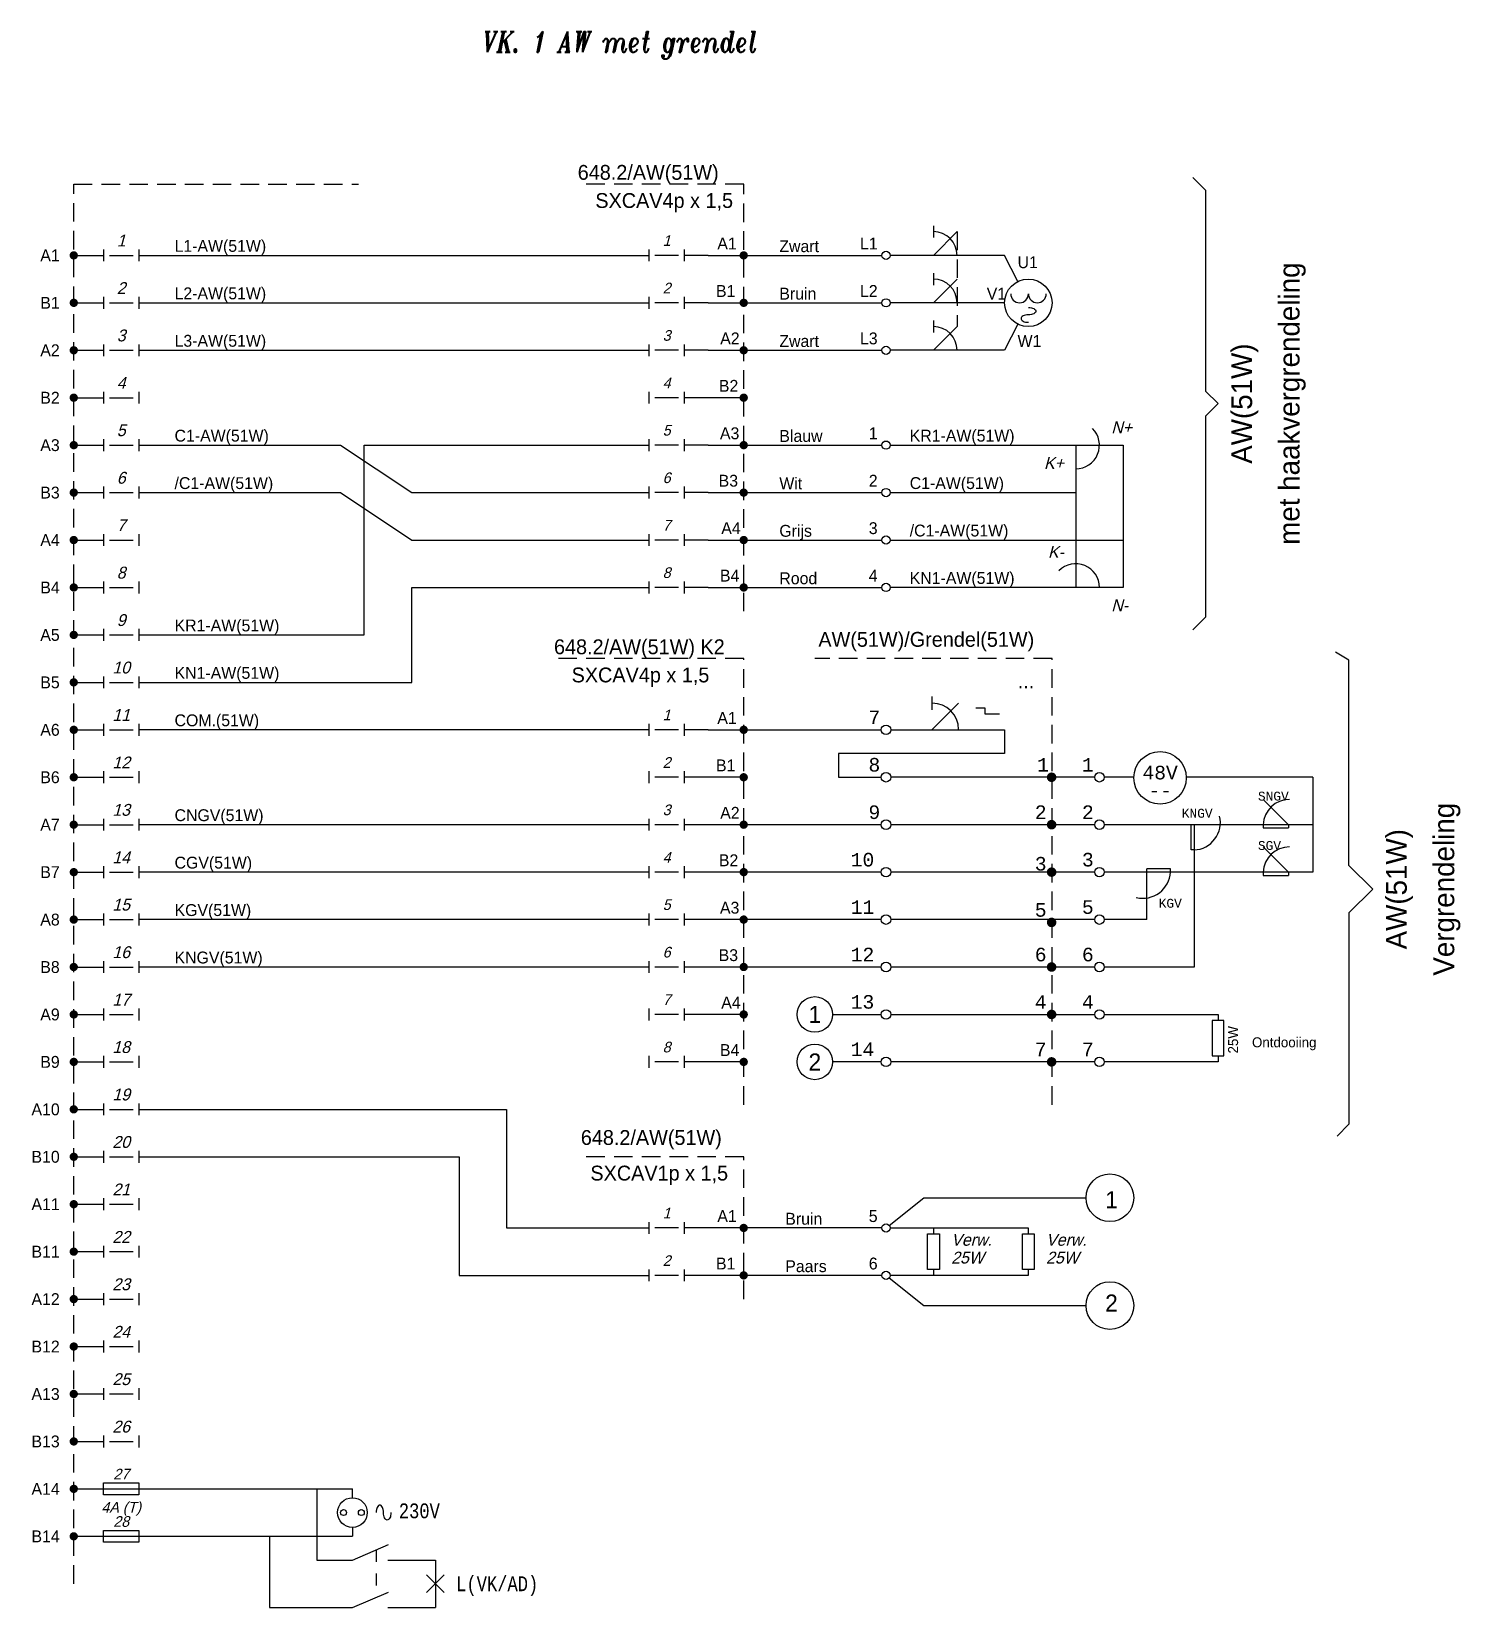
# Model space of a CAD drawing. Header units: millimetres. Extents: x -1040 to 5136, y -2580 to 8636.
# Drawn here: x 2384.9 to 2625.9, y -780 to -514.3 of the extents above; entities that cross this region are included whole.
import ezdxf
from ezdxf.enums import TextEntityAlignment as Align

# ---------------------------------------------------------------- set-up
doc = ezdxf.new("R2010")
doc.units = ezdxf.units.MM
for name, pattern in [('DOT2', [3.125, 0, -3.125]), ('HIDDEN', [0.375, 0.25, -0.125]), ('HIDDEN2', [4.6875, 3.125, -1.5625]), ('PUNT', [4, 2, -2])]:
    doc.linetypes.add(name, pattern=pattern)
for name, color, linetype in [('13c', 9, 'Continuous'), ('18c', 1, 'Continuous'), ('25c', 7, 'Continuous'), ('35c', 2, 'Continuous'), ('50c', 3, 'Continuous'), ('70c', 4, 'Continuous'), ('BUITEN DIENST', 220, 'Continuous'), ('kader', 7, 'Continuous')]:
    doc.layers.add(name, color=color, linetype=linetype)
doc.layers.add('noprint', color=40, linetype='Continuous', plot=False)
doc.layers.add('VPframe', color=30, linetype='Continuous', plot=False)
doc.styles.add('ISO', font='isoplus')
doc.styles.add('ISO2_5', font='isoplus', dxfattribs={"height": 2.5})
doc.styles.add('ISO2S', font='isoplus', dxfattribs={"oblique": 15, "height": 2})
doc.styles.add('iso3_5', font='isoplus.shx', dxfattribs={"height": 3.5})
doc.styles.add('isoplus', font='isoplus.shx')
doc.styles.add('ITALICT', font='italict', dxfattribs={"width": 0.8})
doc.styles.add('MONO', font='monotxt')
doc.styles.add('MONO_8', font='monotxt', dxfattribs={"width": 0.8})
doc.styles.get("Standard").update_dxf_attribs({"font": 'isoplus.shx'})
doc.styles.add('TXTS', font='txt', dxfattribs={"oblique": 15})

msp = doc.modelspace()

# ---------------------------------------------------------------- texts
at = {"color": 7, "linetype": 'Continuous', "style": 'ITALICT', "width": 0.8}
msp.add_text('VK. 1 AW met grendel', height=3.5, dxfattribs=at).set_placement((2484, -516), align=Align.MIDDLE_CENTER)
at = {"color": 7, "linetype": 'Continuous', "style": 'isoplus'}
for s, p in [('L1-AW(51W)', (2409, -552)), ('L2-AW(51W)', (2409, -560)), ('L3-AW(51W)', (2409, -568)), ('C1-AW(51W)', (2409, -584)), ('KR1-AW(51W)', (2533, -584)), ('/C1-AW(51W)', (2409, -592)), ('C1-AW(51W)', (2533, -592)), ('/C1-AW(51W)', (2533, -600)), ('KN1-AW(51W)', (2533, -608)), ('KR1-AW(51W)', (2409, -616)), ('KN1-AW(51W)', (2409, -624)), ('COM.(51W)', (2409, -632)), ('CNGV(51W)', (2409, -648)), ('CGV(51W)', (2409, -656)), ('KGV(51W)', (2409, -664)), ('KNGV(51W)', (2409, -672))]:
    msp.add_text(s, height=2, dxfattribs=at).set_placement(p, align=Align.BOTTOM_LEFT)
at = {"color": 7, "style": 'isoplus'}
for s, p in [('A1', (2503.819, -551)), ('L1', (2527.586, -551)), ('A1', (2389.625, -553)), ('B1', (2503.597, -559)), ('L2', (2527.586, -559)), ('B1', (2389.625, -561)), ('A2', (2504.308, -567)), ('L3', (2527.586, -567)), ('A2', (2389.625, -569)), ('B2', (2504.085, -575)), ('B2', (2389.625, -577)), ('A3', (2504.264, -583)), ('1', (2527.586, -583)), ('A3', (2389.625, -585)), ('B3', (2504.042, -591)), ('2', (2527.586, -591)), ('B3', (2389.625, -593)), ('A4', (2504.486, -599)), ('3', (2527.586, -599)), ('A4', (2389.625, -601)), ('B4', (2504.264, -607)), ('4', (2527.586, -607)), ('B4', (2389.625, -609)), ('A5', (2389.625, -617)), ('B5', (2389.625, -625)), ('A1', (2503.819, -631)), ('A6', (2389.625, -633)), ('B1', (2503.597, -639)), ('B6', (2389.625, -641)), ('A2', (2504.308, -647)), ('A7', (2389.625, -649)), ('B2', (2504.085, -655)), ('B7', (2389.625, -657)), ('A3', (2504.264, -663)), ('A8', (2389.625, -665)), ('B3', (2504.042, -671)), ('B8', (2389.625, -673)), ('A4', (2504.486, -679)), ('A9', (2389.625, -681)), ('B4', (2504.264, -687)), ('B9', (2389.625, -689)), ('A10', (2389.625, -697)), ('B10', (2389.625, -705)), ('A11', (2389.625, -713)), ('A1', (2503.819, -715)), ('5', (2527.586, -715)), ('B11', (2389.625, -721)), ('B1', (2503.597, -723)), ('6', (2527.586, -723)), ('A12', (2389.625, -729)), ('B12', (2389.625, -737)), ('A13', (2389.625, -745)), ('B13', (2389.625, -753)), ('A14', (2389.625, -761)), ('B14', (2389.625, -769))]:
    msp.add_text(s, height=2, dxfattribs=at).set_placement(p, align=Align.RIGHT)
for s, p in [('Zwart', (2511.008, -551.45)), ('Bruin', (2511.008, -559.45)), ('Zwart', (2511.008, -567.45)), ('Blauw', (2511.008, -583.45)), ('Wit', (2511.008, -591.45)), ('Grijs', (2511.008, -599.45)), ('Rood', (2511.008, -607.45)), ('Bruin', (2512.008, -715.45)), ('Paars', (2512.008, -723.45))]:
    msp.add_text(s, height=2, dxfattribs=at).set_placement(p)
at = {"color": 7, "linetype": 'HIDDEN', "style": 'isoplus'}
for s, p in [('U1', (2551.193, -554.152)), ('V1', (2545.989, -559.45)), ('W1', (2551.193, -567.445))]:
    msp.add_text(s, height=2, dxfattribs=at).set_placement(p)
at = {"color": 2, "linetype": 'HIDDEN2', "style": 'isoplus'}
for s, p in [('met haakvergrendeling', (2597, -577)), ('Vergrendeling', (2623.094, -658.884)), ('AW(51W)', (2615.094, -658.884))]:
    msp.add_text(s, height=3.5, rotation=90, dxfattribs=at).set_placement(p, align=Align.MIDDLE_CENTER)
for s, height, style, p in [('7', 2.293, 'MONO', (2526.047, -631.041)), ('8', 2.293, 'MONO', (2526.047, -639.041)), ('1', 2.293, 'MONO', (2554.48, -639.041)), ('1', 2.293, 'MONO', (2562.047, -639.041)), ('48V', 2.2933, 'MONO', (2572.257, -640.36)), ('--', 2.2933, 'MONO', (2573.257, -643.36)), ('SNGV', 1.5, 'MONO', (2591.733, -643.928)), ('9', 2.293, 'MONO', (2526.047, -647.041)), ('2', 2.293, 'MONO', (2554.098, -647.041)), ('2', 2.293, 'MONO', (2562.047, -647.041)), ('KNGV', 1.5, 'MONO', (2578.891, -646.824)), ('SGV', 1.5, 'MONO', (2591.733, -652.254)), ('10', 2.2933, 'MONO', (2523.048, -655.041)), ('3', 2.293, 'MONO', (2554.098, -655.733)), ('3', 2.293, 'MONO', (2562.048, -655.041)), ('11', 2.2933, 'MONO', (2523.048, -663.041)), ('5', 2.293, 'MONO', (2554.098, -663.521)), ('5', 2.293, 'MONO', (2562.048, -663.041)), ('KGV', 1.5, 'MONO', (2575, -662)), ('12', 2.2933, 'MONO', (2523.048, -671.041)), ('6', 2.293, 'MONO', (2554.098, -671.041)), ('6', 2.293, 'MONO', (2562.048, -671.041)), ('13', 2.2933, 'MONO', (2523.048, -679.021)), ('4', 2.293, 'MONO', (2554.098, -679.041)), ('4', 2.293, 'MONO', (2562.048, -679.041)), ('14', 2.2933, 'MONO', (2523.048, -687.021)), ('7', 2.293, 'MONO', (2554.098, -687.041)), ('7', 2.293, 'MONO', (2562.048, -687.041)), ('Ontdooiing', 1.681, 'ISO2_5', (2590.732, -685.534))]:
    msp.add_text(s, height=height, dxfattribs=dict(style=style)).set_placement(p)
at = {"linetype": 'Continuous'}
for s, p in [('1', (2517, -680)), ('2', (2517, -688))]:
    msp.add_text(s, height=2.882, dxfattribs=at).set_placement(p, align=Align.MIDDLE)
at = {"style": 'ISO2_5'}
msp.add_text('25W', height=1.681, rotation=90, dxfattribs=at).set_placement((2588.386, -686.579))
at = {"linetype": 'Continuous'}
for s, p in [('1', (2565.958, -712.696)), ('2', (2565.958, -730.108))]:
    msp.add_text(s, height=2.882, dxfattribs=at).set_placement(p)

# ---------------------------------------------------------------- blocks, each defined once
blk = doc.blocks.new('T_SHR_B1')
at = {"color": 7}
for p, q in [((-3, 1), (-3, -1)), ((-2, 0), (2, 0)), ((3, 1), (3, -1))]:
    blk.add_line(p, q, dxfattribs=at)
at = {"color": 7, "style": 'TXTS', "oblique": 15}
blk.add_attdef('SNAME', text='', height=2, dxfattribs=at).set_placement((0, 2.5), align=Align.MIDDLE)
at = {"color": 1, "style": 'MONO_8', "width": 0.8, "flags": 1}
for tag, p in [('LIJN', (0, 2)), ('STATION', (0, 0)), ('GEBRUIK', (0, -2))]:
    blk.add_attdef(tag, text='', height=1.5, dxfattribs=at).set_placement(p, align=Align.MIDDLE)
blk = doc.blocks.new('T_SP736O')
at = {"color": 7}
for centre, radius in [((0, 0), 2.5), ((-1.5, 0), 0.5), ((1.5, 0), 0.5)]:
    blk.add_circle(centre, radius, dxfattribs=at)
at = {"color": 7, "style": 'ISO2S', "oblique": 15}
blk.add_attdef('L1', text='', height=2, dxfattribs=at).set_placement((-3, 3.12), align=Align.RIGHT)
at = {"color": 9, "style": 'MONO_8', "width": 0.8, "flags": 1}
for tag, p in [('LIJN', (0, 2)), ('STATION', (0, 0)), ('GEBRUIK', (0, -2))]:
    blk.add_attdef(tag, text='', height=1.5, dxfattribs=at).set_placement(p, align=Align.MIDDLE)
at = {"color": 7, "style": 'ISO2S', "oblique": 15}
blk.add_attdef('L2', (3, 3.12), '', height=2, dxfattribs=at)
at = {"color": 7, "style": 'MONO_8', "width": 0.8}
blk.add_attdef('SPNAME', text='', height=2.5, dxfattribs=at).set_placement((0, -5), align=Align.MIDDLE)
blk = doc.blocks.new('T_L71V1')
at = {"color": 2, "linetype": 'Continuous'}
for p, q in [((-1.5, 1.5), (1.5, -1.5)), ((-1.5, -1.5), (1.5, 1.5))]:
    blk.add_line(p, q, dxfattribs=at)
at = {"color": 9, "style": 'MONO_8', "width": 0.8, "flags": 1}
for tag, p in [('LIJN', (0, 2)), ('STATION', (0, 0)), ('GEBRUIK', (0, -2))]:
    blk.add_attdef(tag, text='', height=1.5, dxfattribs=at).set_placement(p, align=Align.MIDDLE)
at = {"color": 7, "style": 'MONO_8', "width": 0.8}
for tag, p, height in [('FT', (3.5, 2.5), 2), ('LNAME', (3.5, -1.25), 2.5)]:
    blk.add_attdef(tag, p, '', height=height, dxfattribs=at)
at = {"color": 7, "style": 'ISO'}
blk.add_attdef('W', (3.5, -4.5), '', height=2, dxfattribs=at)
blk = doc.blocks.new('T_WISS1')
at = {"color": 7, "linetype": 'Continuous'}
blk.add_lwpolyline([(2.5, 0, -0.051099), (2.45, -0.51, -0.064948), (2.32, -0.88, -0.104203), (2.09, -1.17, -0.174705), (1.88, -1.25, -0.174705), (1.66, -1.17, -0.104203), (1.43, -0.88, -0.064948), (1.3, -0.51, -0.051099), (1.25, 0, 0.051099), (1.2, 0.51, 0.064948), (1.07, 0.88, 0.104203), (0.84, 1.17, 0.174705), (0.62, 1.25, 0.174705), (0.41, 1.17, 0.104203), (0.18, 0.88, 0.064948), (0.05, 0.51, 0.051099), (0, 0)], format="xyb", dxfattribs=at)
blk = doc.blocks.new('*U153')
at = {"linetype": 'Continuous'}
for p, q in [((-2, -1), (-2, 1)), ((-2, 1), (4, 1)), ((4, 1), (4, -1)), ((4, -1), (-2, -1))]:
    blk.add_line(p, q, dxfattribs=at)
blk.add_line((-2, 0), (4, 0))
at = {"style": 'isoplus', "oblique": 15}
blk.add_attdef('XTRTXTTOP', text='', height=1.8, dxfattribs=at).set_placement((1, 4), align=Align.CENTER)
blk.add_attdef('SNAME', text='', height=1.8, dxfattribs=at).set_placement((1, 2.5), align=Align.MIDDLE)
at = {"style": 'isoplus'}
blk.add_attdef('W', text='', height=1.8, dxfattribs=at).set_placement((1, -2.5), align=Align.MIDDLE)
at = {"style": 'isoplus', "oblique": 15}
blk.add_attdef('XTRTXTBOT', text='', height=1.8, dxfattribs=at).set_placement((1, -4), align=Align.TOP_CENTER)
blk = doc.blocks.new('*U157')
at = {"linetype": 'Continuous'}
for p, q in [((-2, -1), (-2, 1)), ((-2, 1), (4, 1)), ((4, 1), (4, -1)), ((4, -1), (-2, -1))]:
    blk.add_line(p, q, dxfattribs=at)
blk.add_line((-2, 0), (4, 0))
at = {"style": 'isoplus', "oblique": 15}
blk.add_attdef('XTRTXTTOP', text='', height=1.8, dxfattribs=at).set_placement((1, 4), align=Align.CENTER)
blk.add_attdef('SNAME', text='', height=1.8, dxfattribs=at).set_placement((1, 2.5), align=Align.MIDDLE)
at = {"style": 'isoplus'}
blk.add_attdef('W', text='', height=1.8, dxfattribs=at).set_placement((1, -2.5), align=Align.MIDDLE)
at = {"style": 'isoplus', "oblique": 15}
blk.add_attdef('XTRTXTBOT', text='', height=1.8, dxfattribs=at).set_placement((1, -4), align=Align.TOP_CENTER)
blk = doc.blocks.new('T_VBLB1')
at = {"color": 7}
blk.add_line((0, 0), (4, 4), dxfattribs=at)
blk.add_arc((0, 0), 4, 0, 90, dxfattribs=at)
at = {"color": 7, "style": 'ISO2S', "oblique": 15}
for tag, p in [('B', (2, 5)), ('M', (-1, 2)), ('LO', (-2, -3))]:
    blk.add_attdef(tag, text='', height=2, dxfattribs=at).set_placement(p, align=Align.RIGHT)
at = {"color": 7, "style": 'ISO2_5'}
for tag, p in [('KNMT', (6, 4.5)), ('KNMB', (6, 1))]:
    blk.add_attdef(tag, p, '', height=2.5, dxfattribs=at)
at = {"color": 9, "style": 'MONO_8', "width": 0.8, "flags": 1}
for tag, p in [('LIJN', (0, 2)), ('STATION', (0, 0)), ('GEBRUIK', (0, -2))]:
    blk.add_attdef(tag, text='', height=1.5, dxfattribs=at).set_placement(p, align=Align.MIDDLE)
at = {"color": 7, "style": 'ISO2S', "oblique": 15}
blk.add_attdef('RO', (6, -3), '', height=2, dxfattribs=at)
blk = doc.blocks.new('T_LIJN')
at = {"color": 7}
blk.add_line((-1, 0), (1, 0), dxfattribs=at)
at = {"color": 7, "style": 'MONO_8', "width": 0.8, "flags": 1}
blk.add_attdef('NAME', text='', height=2.5, dxfattribs=at).set_placement((0, 4), align=Align.MIDDLE)
at = {"color": 9, "style": 'MONO_8', "width": 0.8, "flags": 1}
for tag, p in [('LIJN', (0, 2)), ('STATION', (0, 0)), ('GEBRUIK', (0, -2))]:
    blk.add_attdef(tag, text='', height=1.5, dxfattribs=at).set_placement(p, align=Align.MIDDLE)
blk = doc.blocks.new('T_XKLO1')
at = {"color": 7, "linetype": 'Continuous'}
blk.add_arc((0, 0), 4, 270, 45, dxfattribs=at)
at = {"color": 7, "style": 'ISO2S', "oblique": 15}
for tag, p in [('LB', (-2, 2)), ('M', (-2, -4)), ('LO', (-2, -8))]:
    blk.add_attdef(tag, text='', height=2, dxfattribs=at).set_placement(p, align=Align.RIGHT)
at = {"color": 9, "style": 'MONO_8', "width": 0.8, "flags": 1}
for tag, p in [('LIJN', (0, 2)), ('STATION', (0, 0)), ('GEBRUIK', (0, -2))]:
    blk.add_attdef(tag, text='', height=1.5, dxfattribs=at).set_placement(p, align=Align.MIDDLE)
at = {"color": 7, "style": 'ISO2S', "oblique": 15}
blk.add_attdef('RB', (6, 2), '', height=2, dxfattribs=at)
at = {"color": 7, "style": 'ISO2_5'}
for tag, p in [('KNMT', (2, -8.5)), ('KNMB', (2, -12))]:
    blk.add_attdef(tag, p, '', height=2.5, dxfattribs=at)
blk = doc.blocks.new('T_XKRB2')
at = {"color": 7, "linetype": 'Continuous'}
blk.add_arc((0, 0), 4, 0, 135, dxfattribs=at)
at = {"color": 7, "style": 'ISO2S', "oblique": 15}
for tag, p in [('LB', (-2, 6)), ('M', (-5, 1)), ('LO', (-2, -4))]:
    blk.add_attdef(tag, text='', height=2, dxfattribs=at).set_placement(p, align=Align.RIGHT)
at = {"color": 7, "style": 'ISO2_5'}
for tag, p in [('KNMT', (6, 4.5)), ('KNMB', (6, 1))]:
    blk.add_attdef(tag, p, '', height=2.5, dxfattribs=at)
at = {"color": 9, "style": 'MONO_8', "width": 0.8, "flags": 1}
for tag, p in [('LIJN', (0, 2)), ('STATION', (0, 0)), ('GEBRUIK', (0, -2))]:
    blk.add_attdef(tag, text='', height=1.5, dxfattribs=at).set_placement(p, align=Align.MIDDLE)
at = {"color": 7, "style": 'ISO2S', "oblique": 15}
blk.add_attdef('RO', (6, -4), '', height=2, dxfattribs=at)
blk = doc.blocks.new('T_KABL1')
at = {"color": 7, "style": 'isoplus'}
for tag, p in [('KLNAME', (-3, 2)), ('FLO', (-3, -5))]:
    blk.add_attdef(tag, text='', height=2.5, dxfattribs=at).set_placement(p, align=Align.RIGHT)
at = {"color": 9, "style": 'MONO_8', "width": 0.8, "flags": 1}
for tag, p in [('LIJN', (0, 2)), ('STATION', (0, 0)), ('GEBRUIK', (0, -2))]:
    blk.add_attdef(tag, text='', height=1.5, dxfattribs=at).set_placement(p, align=Align.MIDDLE)
at = {"color": 7, "style": 'isoplus'}
for tag, p in [('KRNAME', (3, 2)), ('FRO', (3, -5))]:
    blk.add_attdef(tag, p, '', height=2.5, dxfattribs=at)
at = {"color": 7, "style": 'MONO_8', "width": 0.8, "flags": 1}
blk.add_attdef('TL', text='', height=2.5, dxfattribs=at).set_placement((0, 0), align=Align.MIDDLE)
blk = doc.blocks.new('*U169')
at = {"color": 7, "linetype": 'Continuous'}
blk.add_lwpolyline([(-8.24, 38.12), (-6.12, 36), (-6.12, 2.12), (-4, 0), (-6.12, -2.12), (-6.12, -36), (-8.24, -38.12)], dxfattribs=at)
at = {"style": 'iso3_5'}
blk.add_attdef('SEIN', text='', height=3.5, rotation=90, dxfattribs=at).set_placement((0, 0), align=Align.MIDDLE_CENTER)
blk = doc.blocks.new('knooppunt')
at = {"linetype": 'Continuous', "const_width": 0.7}
blk.add_lwpolyline([(-0.35, 0, 1), (0.35, 0, 1)], format="xyb", close=True, dxfattribs=at)
blk = doc.blocks.new('*U143')
at = {"linetype": 'Continuous'}
for p, q in [((-2, -1), (-2, 1)), ((4, 1), (4, -1))]:
    blk.add_line(p, q, dxfattribs=at)
blk.add_line((-1, 0), (3, 0))
at = {"style": 'isoplus', "oblique": 15}
blk.add_attdef('XTRTXTTOP', text='', height=1.8, dxfattribs=at).set_placement((1, 4), align=Align.CENTER)
blk.add_attdef('SNAME', text='', height=1.8, dxfattribs=at).set_placement((1, 2.5), align=Align.MIDDLE)
at = {"style": 'isoplus'}
blk.add_attdef('W', text='', height=1.8, dxfattribs=at).set_placement((1, -2.5), align=Align.MIDDLE)
at = {"style": 'isoplus', "oblique": 15}
blk.add_attdef('XTRTXTBOT', text='', height=1.8, dxfattribs=at).set_placement((1, -4), align=Align.TOP_CENTER)
blk = doc.blocks.new('T_W74V1')
at = {"color": 7, "linetype": 'Continuous'}
blk.add_lwpolyline([(-1, 3), (1, 3), (1, -3), (-1, -3)], close=True, dxfattribs=at)
at = {"color": 1, "style": 'MONO_8', "width": 0.8, "flags": 1}
for tag, p in [('LIJN', (0, 2)), ('STATION', (0, 0)), ('GEBRUIK', (0, -2))]:
    blk.add_attdef(tag, text='', height=1.5, dxfattribs=at).set_placement(p, align=Align.MIDDLE)
at = {"color": 7, "style": 'ISO2S', "oblique": 15}
for tag, p in [('WRNAME', (3, 1)), ('W', (3, -2))]:
    blk.add_attdef(tag, p, '', height=2, dxfattribs=at)
blk = doc.blocks.new('zekering')
at = {"color": 7, "linetype": 'Continuous'}
blk.add_lwpolyline([(3, -1), (-3, -1), (-3, 1), (3, 1)], close=True, dxfattribs=at)
at = {"color": 7, "style": 'isoplus', "oblique": 15}
blk.add_attdef('SNAME', text='', height=1.8, dxfattribs=at).set_placement((0, 2.5), align=Align.MIDDLE)
at = {"color": 7, "style": 'isoplus'}
blk.add_attdef('W', text='', height=1.8, dxfattribs=at).set_placement((0, -2.5), align=Align.MIDDLE)
blk = doc.blocks.new('paginalayout')
at = {"layer": 'BUITEN DIENST', "linetype": 'Continuous'}
h = blk.add_hatch(dxfattribs=at)
h.set_pattern_fill('ANSI31', color=256, scale=25)
h.set_pattern_definition([(45, (0, 0), (-2.20971, 2.20971), [])])
h.paths.add_polyline_path([(-332, -72), (-202, -72), (-202, 10), (-332, 10)])
h.paths.add_polyline_path([(-326, -48), (-298, -48), (-298, -68), (-326, -68)], flags=16)
at = {"layer": '13c', "linetype": 'Continuous'}
blk.add_line((-332, -72), (-332, -80), dxfattribs=at)
at = {"layer": '18c', "linetype": 'HIDDEN2'}
blk.add_line((-332, -72), (-330, -80), dxfattribs=at)
at = {"layer": '25c', "linetype": 'Continuous'}
blk.add_line((-332, -72), (-328, -80), dxfattribs=at)
at = {"layer": '35c'}
blk.add_line((-332, -72), (-324, -76), dxfattribs=at)
at = {"layer": '50c'}
blk.add_line((-332, -72), (-324, -80), dxfattribs=at)
at = {"layer": '70c', "linetype": 'DOT2'}
blk.add_line((-332, -72), (-324, -74), dxfattribs=at)
at = {"layer": 'BUITEN DIENST', "linetype": 'Continuous'}
for points in [[(-332, -72), (-202, -72), (-202, 10), (-332, 10)], [(-326, -48), (-298, -48), (-298, -68), (-326, -68)]]:
    blk.add_lwpolyline(points, close=True, dxfattribs=at)
at = {"layer": 'noprint'}
for p, q in [((0, 8636), (0, 8364)), ((-136, 8364), (5000, 8364)), ((0, 8136), (0, 7864)), ((-136, 7864), (5000, 7864)), ((0, 7636), (0, 7364)), ((-136, 7364), (5000, 7364)), ((0, 7136), (0, 6864)), ((-136, 6864), (5000, 6864)), ((0, 6636), (0, 6364)), ((-136, 6364), (5000, 6364)), ((0, 6136), (0, 5864)), ((-136, 5864), (5000, 5864)), ((0, 5636), (0, 5364)), ((-136, 5364), (5000, 5364)), ((0, 5136), (0, 4864)), ((-136, 4864), (5000, 4864)), ((0, 4636), (0, 4364)), ((-136, 4364), (5000, 4364)), ((0, 4136), (0, 3864)), ((-136, 3864), (5000, 3864)), ((0, 3636), (0, 3364)), ((-136, 3364), (5000, 3364)), ((0, 3136), (0, 2864)), ((-136, 2864), (5000, 2864)), ((0, 2636), (0, 2364)), ((-136, 2364), (5000, 2364)), ((0, 2136), (0, 1864)), ((-136, 1864), (5000, 1864)), ((0, 1636), (0, 1364)), ((-136, 1364), (5000, 1364)), ((0, 1136), (0, 864)), ((-136, 864), (5000, 864)), ((0, 636), (0, 364)), ((-136, 364), (5000, 364)), ((0, 136), (0, -136)), ((-136, -136), (5000, -136)), ((-136, -364), (-136, -2500)), ((364, -364), (364, -2500)), ((864, -364), (864, -2500)), ((1364, -364), (1364, -2500)), ((1864, -364), (1864, -2500)), ((2364, -364), (2364, -2500)), ((2864, -364), (2864, -2500)), ((3364, -364), (3364, -2500)), ((3864, -364), (3864, -2500)), ((4364, -364), (4364, -2500)), ((4864, -364), (4864, -2500)), ((136, -500), (-136, -500)), ((636, -500), (364, -500)), ((1136, -500), (864, -500)), ((1636, -500), (1364, -500)), ((2136, -500), (1864, -500)), ((2636, -500), (2364, -500)), ((3136, -500), (2864, -500)), ((3636, -500), (3364, -500)), ((4136, -500), (3864, -500)), ((4636, -500), (4364, -500)), ((5136, -500), (4864, -500))]:
    blk.add_line(p, q, dxfattribs=at)
at = {"layer": 'noprint', "linetype": 'Continuous'}
for p, q in [((0, 8636), (190, 8636)), ((190, 8636), (400, 8636)), ((400, 8636), (610, 8636)), ((610, 8636), (820, 8636)), ((820, 8636), (1030, 8636)), ((1030, 8636), (1240, 8636)), ((1240, 8636), (1450, 8636)), ((1450, 8636), (1660, 8636)), ((1660, 8636), (1870, 8636)), ((1870, 8636), (2080, 8636)), ((2080, 8636), (2290, 8636)), ((2290, 8636), (2500, 8636)), ((2500, 8636), (2710, 8636)), ((2710, 8636), (2920, 8636)), ((2920, 8636), (3130, 8636)), ((3130, 8636), (3340, 8636)), ((3340, 8636), (3550, 8636)), ((3550, 8636), (3760, 8636)), ((3760, 8636), (3970, 8636)), ((3970, 8636), (4180, 8636)), ((4180, 8636), (4390, 8636)), ((4390, 8636), (4600, 8636)), ((4600, 8636), (4810, 8636)), ((4810, 8636), (5020, 8636)), ((0, 8136), (190, 8136)), ((190, 8136), (400, 8136)), ((400, 8136), (610, 8136)), ((610, 8136), (820, 8136)), ((820, 8136), (1030, 8136)), ((1030, 8136), (1240, 8136)), ((1240, 8136), (1450, 8136)), ((1450, 8136), (1660, 8136)), ((1660, 8136), (1870, 8136)), ((1870, 8136), (2080, 8136)), ((2080, 8136), (2290, 8136)), ((2290, 8136), (2500, 8136)), ((2500, 8136), (2710, 8136)), ((2710, 8136), (2920, 8136)), ((2920, 8136), (3130, 8136)), ((3130, 8136), (3340, 8136)), ((3340, 8136), (3550, 8136)), ((3550, 8136), (3760, 8136)), ((3760, 8136), (3970, 8136)), ((3970, 8136), (4180, 8136)), ((4180, 8136), (4390, 8136)), ((4390, 8136), (4600, 8136)), ((4600, 8136), (4810, 8136)), ((4810, 8136), (5020, 8136)), ((0, 7636), (190, 7636)), ((190, 7636), (400, 7636)), ((400, 7636), (610, 7636)), ((610, 7636), (820, 7636)), ((820, 7636), (1030, 7636)), ((1030, 7636), (1240, 7636)), ((1240, 7636), (1450, 7636)), ((1450, 7636), (1660, 7636)), ((1660, 7636), (1870, 7636)), ((1870, 7636), (2080, 7636)), ((2080, 7636), (2290, 7636)), ((2290, 7636), (2500, 7636)), ((2500, 7636), (2710, 7636)), ((2710, 7636), (2920, 7636)), ((2920, 7636), (3130, 7636)), ((3130, 7636), (3340, 7636)), ((3340, 7636), (3550, 7636)), ((3550, 7636), (3760, 7636)), ((3760, 7636), (3970, 7636)), ((3970, 7636), (4180, 7636)), ((4180, 7636), (4390, 7636)), ((4390, 7636), (4600, 7636)), ((4600, 7636), (4810, 7636)), ((4810, 7636), (5020, 7636)), ((0, 7136), (190, 7136)), ((190, 7136), (400, 7136)), ((400, 7136), (610, 7136)), ((610, 7136), (820, 7136)), ((820, 7136), (1030, 7136)), ((1030, 7136), (1240, 7136)), ((1240, 7136), (1450, 7136)), ((1450, 7136), (1660, 7136)), ((1660, 7136), (1870, 7136)), ((1870, 7136), (2080, 7136)), ((2080, 7136), (2290, 7136)), ((2290, 7136), (2500, 7136)), ((2500, 7136), (2710, 7136)), ((2710, 7136), (2920, 7136)), ((2920, 7136), (3130, 7136)), ((3130, 7136), (3340, 7136)), ((3340, 7136), (3550, 7136)), ((3550, 7136), (3760, 7136)), ((3760, 7136), (3970, 7136)), ((3970, 7136), (4180, 7136)), ((4180, 7136), (4390, 7136)), ((4390, 7136), (4600, 7136)), ((4600, 7136), (4810, 7136)), ((4810, 7136), (5020, 7136)), ((0, 6636), (190, 6636)), ((190, 6636), (400, 6636)), ((400, 6636), (610, 6636)), ((610, 6636), (820, 6636)), ((820, 6636), (1030, 6636)), ((1030, 6636), (1240, 6636)), ((1240, 6636), (1450, 6636)), ((1450, 6636), (1660, 6636)), ((1660, 6636), (1870, 6636)), ((1870, 6636), (2080, 6636)), ((2080, 6636), (2290, 6636)), ((2290, 6636), (2500, 6636)), ((2500, 6636), (2710, 6636)), ((2710, 6636), (2920, 6636)), ((2920, 6636), (3130, 6636)), ((3130, 6636), (3340, 6636)), ((3340, 6636), (3550, 6636)), ((3550, 6636), (3760, 6636)), ((3760, 6636), (3970, 6636)), ((3970, 6636), (4180, 6636)), ((4180, 6636), (4390, 6636)), ((4390, 6636), (4600, 6636)), ((4600, 6636), (4810, 6636)), ((4810, 6636), (5020, 6636)), ((0, 6136), (190, 6136)), ((190, 6136), (400, 6136)), ((400, 6136), (610, 6136)), ((610, 6136), (820, 6136)), ((820, 6136), (1030, 6136)), ((1030, 6136), (1240, 6136)), ((1240, 6136), (1450, 6136)), ((1450, 6136), (1660, 6136)), ((1660, 6136), (1870, 6136)), ((1870, 6136), (2080, 6136)), ((2080, 6136), (2290, 6136)), ((2290, 6136), (2500, 6136)), ((2500, 6136), (2710, 6136)), ((2710, 6136), (2920, 6136)), ((2920, 6136), (3130, 6136)), ((3130, 6136), (3340, 6136)), ((3340, 6136), (3550, 6136)), ((3550, 6136), (3760, 6136)), ((3760, 6136), (3970, 6136)), ((3970, 6136), (4180, 6136)), ((4180, 6136), (4390, 6136)), ((4390, 6136), (4600, 6136)), ((4600, 6136), (4810, 6136)), ((4810, 6136), (5020, 6136)), ((0, 5636), (190, 5636)), ((190, 5636), (400, 5636)), ((400, 5636), (610, 5636)), ((610, 5636), (820, 5636)), ((820, 5636), (1030, 5636)), ((1030, 5636), (1240, 5636)), ((1240, 5636), (1450, 5636)), ((1450, 5636), (1660, 5636)), ((1660, 5636), (1870, 5636)), ((1870, 5636), (2080, 5636)), ((2080, 5636), (2290, 5636)), ((2290, 5636), (2500, 5636)), ((2500, 5636), (2710, 5636)), ((2710, 5636), (2920, 5636)), ((2920, 5636), (3130, 5636)), ((3130, 5636), (3340, 5636)), ((3340, 5636), (3550, 5636)), ((3550, 5636), (3760, 5636)), ((3760, 5636), (3970, 5636)), ((3970, 5636), (4180, 5636)), ((4180, 5636), (4390, 5636)), ((4390, 5636), (4600, 5636)), ((4600, 5636), (4810, 5636)), ((4810, 5636), (5020, 5636)), ((0, 5136), (190, 5136)), ((190, 5136), (400, 5136)), ((400, 5136), (610, 5136)), ((610, 5136), (820, 5136)), ((820, 5136), (1030, 5136)), ((1030, 5136), (1240, 5136)), ((1240, 5136), (1450, 5136)), ((1450, 5136), (1660, 5136)), ((1660, 5136), (1870, 5136)), ((1870, 5136), (2080, 5136)), ((2080, 5136), (2290, 5136)), ((2290, 5136), (2500, 5136)), ((2500, 5136), (2710, 5136)), ((2710, 5136), (2920, 5136)), ((2920, 5136), (3130, 5136)), ((3130, 5136), (3340, 5136)), ((3340, 5136), (3550, 5136)), ((3550, 5136), (3760, 5136)), ((3760, 5136), (3970, 5136)), ((3970, 5136), (4180, 5136)), ((4180, 5136), (4390, 5136)), ((4390, 5136), (4600, 5136)), ((4600, 5136), (4810, 5136)), ((4810, 5136), (5020, 5136)), ((0, 4636), (190, 4636)), ((190, 4636), (400, 4636)), ((400, 4636), (610, 4636)), ((610, 4636), (820, 4636)), ((820, 4636), (1030, 4636)), ((1030, 4636), (1240, 4636)), ((1240, 4636), (1450, 4636)), ((1450, 4636), (1660, 4636)), ((1660, 4636), (1870, 4636)), ((1870, 4636), (2080, 4636)), ((2080, 4636), (2290, 4636)), ((2290, 4636), (2500, 4636)), ((2500, 4636), (2710, 4636)), ((2710, 4636), (2920, 4636)), ((2920, 4636), (3130, 4636)), ((3130, 4636), (3340, 4636)), ((3340, 4636), (3550, 4636)), ((3550, 4636), (3760, 4636)), ((3760, 4636), (3970, 4636)), ((3970, 4636), (4180, 4636)), ((4180, 4636), (4390, 4636)), ((4390, 4636), (4600, 4636)), ((4600, 4636), (4810, 4636)), ((4810, 4636), (5020, 4636)), ((0, 4136), (190, 4136)), ((190, 4136), (400, 4136)), ((400, 4136), (610, 4136)), ((610, 4136), (820, 4136)), ((820, 4136), (1030, 4136)), ((1030, 4136), (1240, 4136)), ((1240, 4136), (1450, 4136)), ((1450, 4136), (1660, 4136)), ((1660, 4136), (1870, 4136)), ((1870, 4136), (2080, 4136)), ((2080, 4136), (2290, 4136)), ((2290, 4136), (2500, 4136)), ((2500, 4136), (2710, 4136)), ((2710, 4136), (2920, 4136)), ((2920, 4136), (3130, 4136)), ((3130, 4136), (3340, 4136)), ((3340, 4136), (3550, 4136)), ((3550, 4136), (3760, 4136)), ((3760, 4136), (3970, 4136)), ((3970, 4136), (4180, 4136)), ((4180, 4136), (4390, 4136)), ((4390, 4136), (4600, 4136)), ((4600, 4136), (4810, 4136)), ((4810, 4136), (5020, 4136)), ((0, 3636), (190, 3636)), ((190, 3636), (400, 3636)), ((400, 3636), (610, 3636)), ((610, 3636), (820, 3636)), ((820, 3636), (1030, 3636)), ((1030, 3636), (1240, 3636)), ((1240, 3636), (1450, 3636)), ((1450, 3636), (1660, 3636)), ((1660, 3636), (1870, 3636)), ((1870, 3636), (2080, 3636)), ((2080, 3636), (2290, 3636)), ((2290, 3636), (2500, 3636)), ((2500, 3636), (2710, 3636)), ((2710, 3636), (2920, 3636)), ((2920, 3636), (3130, 3636)), ((3130, 3636), (3340, 3636)), ((3340, 3636), (3550, 3636)), ((3550, 3636), (3760, 3636)), ((3760, 3636), (3970, 3636)), ((3970, 3636), (4180, 3636)), ((4180, 3636), (4390, 3636)), ((4390, 3636), (4600, 3636)), ((4600, 3636), (4810, 3636)), ((4810, 3636), (5020, 3636)), ((0, 3136), (190, 3136)), ((190, 3136), (400, 3136)), ((400, 3136), (610, 3136)), ((610, 3136), (820, 3136)), ((820, 3136), (1030, 3136)), ((1030, 3136), (1240, 3136)), ((1240, 3136), (1450, 3136)), ((1450, 3136), (1660, 3136)), ((1660, 3136), (1870, 3136)), ((1870, 3136), (2080, 3136)), ((2080, 3136), (2290, 3136)), ((2290, 3136), (2500, 3136)), ((2500, 3136), (2710, 3136)), ((2710, 3136), (2920, 3136)), ((2920, 3136), (3130, 3136)), ((3130, 3136), (3340, 3136)), ((3340, 3136), (3550, 3136)), ((3550, 3136), (3760, 3136)), ((3760, 3136), (3970, 3136)), ((3970, 3136), (4180, 3136)), ((4180, 3136), (4390, 3136)), ((4390, 3136), (4600, 3136)), ((4600, 3136), (4810, 3136)), ((4810, 3136), (5020, 3136)), ((0, 2636), (190, 2636)), ((190, 2636), (400, 2636)), ((400, 2636), (610, 2636)), ((610, 2636), (820, 2636)), ((820, 2636), (1030, 2636)), ((1030, 2636), (1240, 2636)), ((1240, 2636), (1450, 2636)), ((1450, 2636), (1660, 2636)), ((1660, 2636), (1870, 2636)), ((1870, 2636), (2080, 2636)), ((2080, 2636), (2290, 2636)), ((2290, 2636), (2500, 2636)), ((2500, 2636), (2710, 2636)), ((2710, 2636), (2920, 2636)), ((2920, 2636), (3130, 2636)), ((3130, 2636), (3340, 2636)), ((3340, 2636), (3550, 2636)), ((3550, 2636), (3760, 2636)), ((3760, 2636), (3970, 2636)), ((3970, 2636), (4180, 2636)), ((4180, 2636), (4390, 2636)), ((4390, 2636), (4600, 2636)), ((4600, 2636), (4810, 2636)), ((4810, 2636), (5020, 2636)), ((0, 2136), (190, 2136)), ((190, 2136), (400, 2136)), ((400, 2136), (610, 2136)), ((610, 2136), (820, 2136)), ((820, 2136), (1030, 2136)), ((1030, 2136), (1240, 2136)), ((1240, 2136), (1450, 2136)), ((1450, 2136), (1660, 2136)), ((1660, 2136), (1870, 2136)), ((1870, 2136), (2080, 2136)), ((2080, 2136), (2290, 2136)), ((2290, 2136), (2500, 2136)), ((2500, 2136), (2710, 2136)), ((2710, 2136), (2920, 2136)), ((2920, 2136), (3130, 2136)), ((3130, 2136), (3340, 2136)), ((3340, 2136), (3550, 2136)), ((3550, 2136), (3760, 2136)), ((3760, 2136), (3970, 2136)), ((3970, 2136), (4180, 2136)), ((4180, 2136), (4390, 2136)), ((4390, 2136), (4600, 2136)), ((4600, 2136), (4810, 2136)), ((4810, 2136), (5020, 2136)), ((0, 1636), (190, 1636)), ((190, 1636), (400, 1636)), ((400, 1636), (610, 1636)), ((610, 1636), (820, 1636)), ((820, 1636), (1030, 1636)), ((1030, 1636), (1240, 1636)), ((1240, 1636), (1450, 1636)), ((1450, 1636), (1660, 1636)), ((1660, 1636), (1870, 1636)), ((1870, 1636), (2080, 1636)), ((2080, 1636), (2290, 1636)), ((2290, 1636), (2500, 1636)), ((2500, 1636), (2710, 1636)), ((2710, 1636), (2920, 1636)), ((2920, 1636), (3130, 1636)), ((3130, 1636), (3340, 1636)), ((3340, 1636), (3550, 1636)), ((3550, 1636), (3760, 1636)), ((3760, 1636), (3970, 1636)), ((3970, 1636), (4180, 1636)), ((4180, 1636), (4390, 1636)), ((4390, 1636), (4600, 1636)), ((4600, 1636), (4810, 1636)), ((4810, 1636), (5020, 1636)), ((0, 1136), (190, 1136)), ((190, 1136), (400, 1136)), ((400, 1136), (610, 1136)), ((610, 1136), (820, 1136)), ((820, 1136), (1030, 1136)), ((1030, 1136), (1240, 1136)), ((1240, 1136), (1450, 1136)), ((1450, 1136), (1660, 1136)), ((1660, 1136), (1870, 1136)), ((1870, 1136), (2080, 1136)), ((2080, 1136), (2290, 1136)), ((2290, 1136), (2500, 1136)), ((2500, 1136), (2710, 1136)), ((2710, 1136), (2920, 1136)), ((2920, 1136), (3130, 1136)), ((3130, 1136), (3340, 1136)), ((3340, 1136), (3550, 1136)), ((3550, 1136), (3760, 1136)), ((3760, 1136), (3970, 1136)), ((3970, 1136), (4180, 1136)), ((4180, 1136), (4390, 1136)), ((4390, 1136), (4600, 1136)), ((4600, 1136), (4810, 1136)), ((4810, 1136), (5020, 1136)), ((0, 636), (190, 636)), ((190, 636), (400, 636)), ((400, 636), (610, 636)), ((610, 636), (820, 636)), ((820, 636), (1030, 636)), ((1030, 636), (1240, 636)), ((1240, 636), (1450, 636)), ((1450, 636), (1660, 636)), ((1660, 636), (1870, 636)), ((1870, 636), (2080, 636)), ((2080, 636), (2290, 636)), ((2290, 636), (2500, 636)), ((2500, 636), (2710, 636)), ((2710, 636), (2920, 636)), ((2920, 636), (3130, 636)), ((3130, 636), (3340, 636)), ((3340, 636), (3550, 636)), ((3550, 636), (3760, 636)), ((3760, 636), (3970, 636)), ((3970, 636), (4180, 636)), ((4180, 636), (4390, 636)), ((4390, 636), (4600, 636)), ((4600, 636), (4810, 636)), ((4810, 636), (5020, 636)), ((0, 136), (190, 136)), ((190, 136), (400, 136)), ((400, 136), (610, 136)), ((610, 136), (820, 136)), ((820, 136), (1030, 136)), ((1030, 136), (1240, 136)), ((1240, 136), (1450, 136)), ((1450, 136), (1660, 136)), ((1660, 136), (1870, 136)), ((1870, 136), (2080, 136)), ((2080, 136), (2290, 136)), ((2290, 136), (2500, 136)), ((2500, 136), (2710, 136)), ((2710, 136), (2920, 136)), ((2920, 136), (3130, 136)), ((3130, 136), (3340, 136)), ((3340, 136), (3550, 136)), ((3550, 136), (3760, 136)), ((3760, 136), (3970, 136)), ((3970, 136), (4180, 136)), ((4180, 136), (4390, 136)), ((4390, 136), (4600, 136)), ((4600, 136), (4810, 136)), ((4810, 136), (5020, 136)), ((136, -500), (136, -690)), ((636, -500), (636, -690)), ((1136, -500), (1136, -690)), ((1636, -500), (1636, -690)), ((2136, -500), (2136, -690)), ((2636, -500), (2636, -690)), ((3136, -500), (3136, -690)), ((3636, -500), (3636, -690)), ((4136, -500), (4136, -690)), ((4636, -500), (4636, -690)), ((5136, -500), (5136, -690)), ((136, -690), (136, -900)), ((636, -690), (636, -900)), ((1136, -690), (1136, -900)), ((1636, -690), (1636, -900)), ((2136, -690), (2136, -900)), ((2636, -690), (2636, -900)), ((3136, -690), (3136, -900)), ((3636, -690), (3636, -900)), ((4136, -690), (4136, -900)), ((4636, -690), (4636, -900)), ((5136, -690), (5136, -900)), ((136, -900), (136, -1110)), ((636, -900), (636, -1110)), ((1136, -900), (1136, -1110)), ((1636, -900), (1636, -1110)), ((2136, -900), (2136, -1110)), ((2636, -900), (2636, -1110)), ((3136, -900), (3136, -1110)), ((3636, -900), (3636, -1110)), ((4136, -900), (4136, -1110)), ((4636, -900), (4636, -1110)), ((5136, -900), (5136, -1110)), ((136, -1110), (136, -1320)), ((636, -1110), (636, -1320)), ((1136, -1110), (1136, -1320)), ((1636, -1110), (1636, -1320)), ((2136, -1110), (2136, -1320)), ((2636, -1110), (2636, -1320)), ((3136, -1110), (3136, -1320)), ((3636, -1110), (3636, -1320)), ((4136, -1110), (4136, -1320)), ((4636, -1110), (4636, -1320)), ((5136, -1110), (5136, -1320)), ((136, -1320), (136, -1530)), ((636, -1320), (636, -1530)), ((1136, -1320), (1136, -1530)), ((1636, -1320), (1636, -1530)), ((2136, -1320), (2136, -1530)), ((2636, -1320), (2636, -1530)), ((3136, -1320), (3136, -1530)), ((3636, -1320), (3636, -1530)), ((4136, -1320), (4136, -1530)), ((4636, -1320), (4636, -1530)), ((5136, -1320), (5136, -1530)), ((136, -1530), (136, -1740)), ((636, -1530), (636, -1740)), ((1136, -1530), (1136, -1740)), ((1636, -1530), (1636, -1740)), ((2136, -1530), (2136, -1740)), ((2636, -1530), (2636, -1740)), ((3136, -1530), (3136, -1740)), ((3636, -1530), (3636, -1740)), ((4136, -1530), (4136, -1740)), ((4636, -1530), (4636, -1740)), ((5136, -1530), (5136, -1740)), ((136, -1740), (136, -1950)), ((636, -1740), (636, -1950)), ((1136, -1740), (1136, -1950)), ((1636, -1740), (1636, -1950)), ((2136, -1740), (2136, -1950)), ((2636, -1740), (2636, -1950)), ((3136, -1740), (3136, -1950)), ((3636, -1740), (3636, -1950)), ((4136, -1740), (4136, -1950)), ((4636, -1740), (4636, -1950)), ((5136, -1740), (5136, -1950)), ((136, -1950), (136, -2160)), ((636, -1950), (636, -2160)), ((1136, -1950), (1136, -2160)), ((1636, -1950), (1636, -2160)), ((2136, -1950), (2136, -2160)), ((2636, -1950), (2636, -2160)), ((3136, -1950), (3136, -2160)), ((3636, -1950), (3636, -2160)), ((4136, -1950), (4136, -2160)), ((4636, -1950), (4636, -2160)), ((5136, -1950), (5136, -2160)), ((136, -2160), (136, -2370)), ((636, -2160), (636, -2370)), ((1136, -2160), (1136, -2370)), ((1636, -2160), (1636, -2370)), ((2136, -2160), (2136, -2370)), ((2636, -2160), (2636, -2370)), ((3136, -2160), (3136, -2370)), ((3636, -2160), (3636, -2370)), ((4136, -2160), (4136, -2370)), ((4636, -2160), (4636, -2370)), ((5136, -2160), (5136, -2370)), ((136, -2370), (136, -2580)), ((636, -2370), (636, -2580)), ((1136, -2370), (1136, -2580)), ((1636, -2370), (1636, -2580)), ((2136, -2370), (2136, -2580)), ((2636, -2370), (2636, -2580)), ((3136, -2370), (3136, -2580)), ((3636, -2370), (3636, -2580)), ((4136, -2370), (4136, -2580)), ((4636, -2370), (4636, -2580)), ((5136, -2370), (5136, -2580))]:
    blk.add_line(p, q, dxfattribs=at)
at = {"layer": 'VPframe', "linetype": 'Continuous'}
blk.add_line((-332, -72), (-326, -80), dxfattribs=at)
at = {"color": 7, "linetype": 'Continuous'}
blk.add_blockref('knooppunt', (-440, -72), dxfattribs=at)
blk.add_blockref('zekering', (-440, -80), dxfattribs=at).add_auto_attribs({'SNAME': '1', 'W': '1,6A'})
for s, p in [('knooppunt.dwg', (-432, -72)), ('zekering.dwg', (-432, -80))]:
    blk.add_text(s, height=2.5, dxfattribs=at).set_placement(p)
at = {"layer": 'BUITEN DIENST', "linetype": 'Continuous', "style": 'ISO2S'}
for s, p in [('BUITEN', (-312, -54)), ('DIENST', (-312, -62))]:
    blk.add_text(s, height=5, dxfattribs=at).set_placement(p, align=Align.MIDDLE_CENTER)
at = {"layer": 'noprint'}
for s, p in [('18', (-137.5, 8500)), ('17', (-137.5, 8000)), ('16', (-137.5, 7500)), ('15', (-137.5, 7000)), ('14', (-137.5, 6500)), ('13', (-137.5, 6000)), ('12', (-137.5, 5500)), ('11', (-137.5, 5000)), ('10', (-137.5, 4500)), ('9', (-137.5, 4000)), ('8', (-137.5, 3500)), ('7', (-137.5, 3000)), ('6', (-137.5, 2500)), ('5', (-137.5, 2000)), ('4', (-137.5, 1500)), ('3', (-137.5, 1000)), ('2', (-137.5, 500)), ('1', (-137.5, 0)), ('2', (500, -362.5)), ('3', (1000, -362.5)), ('6', (2500, -362.5)), ('8', (3500, -362.5)), ('9', (4000, -362.5)), ('10', (4500, -362.5)), ('1', (0, -362.5)), ('4', (1500, -362.5)), ('5', (2000, -362.5)), ('7', (3000, -362.5)), ('11', (5000, -362.5))]:
    blk.add_text(s, height=150, dxfattribs=at).set_placement(p, align=Align.MIDDLE_CENTER)

# ---------------------------------------------------------------- linework, layer by layer
at = {"color": 7}
for p, q in [((2392, -552), (2397, -552)), ((2499, -552), (2495, -552)), ((2549, -552), (2529.7, -552)), ((2392, -560), (2397, -560)), ((2499, -560), (2495, -560)), ((2549, -560), (2529.7, -560)), ((2392, -568), (2397, -568)), ((2499, -568), (2495, -568)), ((2549, -568), (2529.7, -568)), ((2392, -576), (2397, -576)), ((2505, -576), (2495, -576)), ((2392, -584), (2397, -584)), ((2499, -584), (2495, -584)), ((2529.7, -584), (2569, -584)), ((2561, -584), (2561, -608)), ((2569, -584), (2569, -608)), ((2392, -592), (2397, -592)), ((2499, -592), (2495, -592)), ((2529.7, -592), (2561, -592)), ((2392, -600), (2397, -600)), ((2499, -600), (2495, -600)), ((2529.7, -600), (2569, -600)), ((2392, -608), (2397, -608)), ((2499, -608), (2495, -608)), ((2569, -608), (2529.7, -608)), ((2392, -616), (2397, -616)), ((2392, -624), (2397, -624)), ((2392, -632), (2397, -632)), ((2489, -632), (2403, -632)), ((2499, -632), (2495, -632)), ((2392, -640), (2397, -640)), ((2505, -640), (2495, -640)), ((2392, -648), (2397, -648)), ((2489, -648), (2403, -648)), ((2528.197, -648), (2495, -648)), ((2564.197, -648), (2529.803, -648)), ((2601, -648), (2565.803, -648)), ((2392, -656), (2397, -656)), ((2489, -656), (2403, -656)), ((2528.197, -656), (2495, -656)), ((2564.197, -656), (2529.803, -656)), ((2601, -656), (2565.803, -656)), ((2392, -664), (2397, -664)), ((2489, -664), (2403, -664)), ((2528.197, -664), (2495, -664)), ((2564.197, -664), (2529.803, -664)), ((2573, -664), (2565.803, -664)), ((2392, -672), (2397, -672)), ((2489, -672), (2403, -672)), ((2528.197, -672), (2495, -672)), ((2564.197, -672), (2529.803, -672)), ((2581, -672), (2565.803, -672)), ((2392, -680), (2397, -680)), ((2505, -680), (2495, -680)), ((2392, -688), (2397, -688)), ((2505, -688), (2495, -688)), ((2392, -696), (2397, -696)), ((2392, -704), (2397, -704)), ((2392, -712), (2397, -712)), ((2528.3, -716), (2495, -716)), ((2392, -720), (2397, -720)), ((2528.3, -724), (2495, -724)), ((2392, -728), (2397, -728)), ((2392, -736), (2397, -736)), ((2392, -744), (2397, -744)), ((2392, -752), (2397, -752)), ((2392, -760), (2397, -760)), ((2403, -760), (2439, -760)), ((2439, -761.5), (2439, -760)), ((2392, -768), (2397, -768)), ((2403, -768), (2439, -768)), ((2439, -766.5), (2439, -768)), ((2445, -772), (2453, -772)), ((2453, -772), (2453, -780)), ((2445, -780), (2453, -780))]:
    msp.add_line(p, q, dxfattribs=at)
at = {"linetype": 'Continuous'}
for p, q in [((2403, -552), (2489, -552)), ((2499, -552), (2528.3, -552)), ((2403, -560), (2489, -560)), ((2499, -560), (2528.3, -560)), ((2403, -568), (2489, -568)), ((2499, -568), (2528.3, -568)), ((2499, -584), (2528.3, -584)), ((2499, -592), (2528.3, -592)), ((2499, -600), (2528.3, -600)), ((2499, -608), (2528.3, -608)), ((2536.812, -628.613), (2536.812, -626.402)), ((2536.812, -631.93), (2541.234, -627.508)), ((2544.151, -628.316), (2545.651, -628.316)), ((2545.651, -628.316), (2545.651, -629.316)), ((2545.651, -629.316), (2548.151, -629.316)), ((2499, -632), (2528.197, -632)), ((2564.197, -640), (2529.803, -640)), ((2570.806, -640), (2565.803, -640)), ((2601, -640), (2579.651, -640)), ((2601, -640), (2601, -656)), ((2596.907, -648), (2592.639, -643.731)), ((2580.46, -652.266), (2580.46, -648)), ((2581, -648), (2581, -672)), ((2582.683, -648), (2582.143, -648)), ((2592.641, -648), (2592.641, -648.54)), ((2596.907, -648), (2596.907, -648.54)), ((2592.641, -648.54), (2596.907, -648.54)), ((2581, -652.266), (2580.46, -652.266)), ((2596.907, -656.003), (2592.639, -651.734)), ((2576.988, -655.46), (2573, -655.46)), ((2573, -664), (2573, -655.46)), ((2576.988, -656), (2576.988, -655.46)), ((2592.641, -656.003), (2592.641, -656.543)), ((2596.907, -656.003), (2596.907, -656.543)), ((2592.641, -656.543), (2596.907, -656.543)), ((2529.547, -715.563), (2535.375, -710.914)), ((2535.375, -710.914), (2562.749, -710.914)), ((2529.7, -716), (2553, -716)), ((2537, -716), (2537, -717)), ((2553, -716), (2553, -717)), ((2529.547, -724.437), (2535.375, -729.086)), ((2553, -724), (2529.7, -724)), ((2537, -723), (2537, -724)), ((2553, -723), (2553, -724)), ((2535.375, -729.086), (2562.749, -729.086))]:
    msp.add_line(p, q, dxfattribs=at)
at = {"color": 7, "linetype": 'Continuous'}
for p, q in [((2551.211, -556.422), (2549, -552)), ((2551.211, -563.578), (2549, -568))]:
    msp.add_line(p, q, dxfattribs=at)
at = {"linetype": 'PUNT'}
msp.add_line((2443, -770.286), (2443, -778.286), dxfattribs=at)
at = {"color": 7, "const_width": 0.7}
for points in [[(2391.65, -552, 1), (2392.35, -552, 1)], [(2391.65, -560, 1), (2392.35, -560, 1)], [(2391.65, -568, 1), (2392.35, -568, 1)], [(2391.65, -576, 1), (2392.35, -576, 1)], [(2391.65, -584, 1), (2392.35, -584, 1)], [(2391.65, -592, 1), (2392.35, -592, 1)], [(2391.65, -600, 1), (2392.35, -600, 1)], [(2391.65, -608, 1), (2392.35, -608, 1)], [(2391.65, -616, 1), (2392.35, -616, 1)], [(2391.65, -624, 1), (2392.35, -624, 1)], [(2391.65, -632, 1), (2392.35, -632, 1)], [(2391.65, -640, 1), (2392.35, -640, 1)], [(2391.65, -648, 1), (2392.35, -648, 1)], [(2391.65, -656, 1), (2392.35, -656, 1)], [(2391.65, -664, 1), (2392.35, -664, 1)], [(2391.65, -672, 1), (2392.35, -672, 1)], [(2391.65, -680, 1), (2392.35, -680, 1)], [(2391.65, -688, 1), (2392.35, -688, 1)], [(2391.65, -696, 1), (2392.35, -696, 1)], [(2391.65, -704, 1), (2392.35, -704, 1)], [(2391.65, -712, 1), (2392.35, -712, 1)], [(2391.65, -720, 1), (2392.35, -720, 1)], [(2391.65, -728, 1), (2392.35, -728, 1)], [(2391.65, -736, 1), (2392.35, -736, 1)], [(2391.65, -744, 1), (2392.35, -744, 1)], [(2391.65, -752, 1), (2392.35, -752, 1)], [(2391.65, -760, 1), (2392.35, -760, 1)], [(2391.65, -768, 1), (2392.35, -768, 1)]]:
    msp.add_lwpolyline(points, format="xyb", close=True, dxfattribs=at)
at = {"color": 7, "linetype": 'Continuous'}
msp.add_lwpolyline([(2550.029, -558.484, 1), (2553.029, -558.484, 1), (2556.029, -558.484)], format="xyb", dxfattribs=at)
at = {"color": 7}
for points in [[(2403, -584), (2437, -584), (2449, -592), (2489, -592)], [(2403, -616), (2441, -616), (2441, -584), (2489, -584)], [(2403, -592), (2437, -592), (2449, -600), (2489, -600)], [(2403, -624), (2449, -624), (2449, -608), (2489, -608)]]:
    msp.add_lwpolyline(points, dxfattribs=at)
at = {"linetype": 'Continuous'}
for points in [[(2529.803, -632), (2549, -632), (2549, -636), (2521, -636), (2521, -640), (2528.197, -640)], [(2520, -680), (2528.197, -680)], [(2529.803, -680), (2564.197, -680)], [(2565.803, -680), (2585, -680), (2585, -681)], [(2584, -681), (2584, -687), (2586, -687), (2586, -681), (2584, -681)], [(2528.197, -688), (2520, -688)], [(2564.197, -688), (2529.803, -688)], [(2585, -687), (2585, -688), (2565.803, -688)], [(2403, -696), (2465, -696), (2465, -716), (2489, -716)], [(2403, -704), (2457, -704), (2457, -724), (2489, -724)]]:
    msp.add_lwpolyline(points, dxfattribs=at)
at = {"const_width": 0.803}
for points in [[(2556.532, -640, 1), (2557.335, -640, 1)], [(2556.532, -648, 1), (2557.335, -648, 1)], [(2556.532, -656, 1), (2557.335, -656, 1)], [(2556.532, -664.481, 1), (2557.335, -664.481, 1)], [(2556.532, -672, 1), (2557.335, -672, 1)], [(2556.532, -680, 1), (2557.335, -680, 1)], [(2556.532, -688, 1), (2557.335, -688, 1)]]:
    msp.add_lwpolyline(points, format="xyb", close=True, dxfattribs=at)
for points in [[(2433, -760), (2433, -772), (2439, -772), (2445.081, -769.394)], [(2425, -768), (2425, -780), (2439, -780), (2445.081, -777.394)]]:
    msp.add_lwpolyline(points)
at = {"color": 7}
for centre, radius in [((2529, -552), 0.7), ((2553, -560), 4), ((2529, -560), 0.7), ((2529, -568), 0.7), ((2529, -584), 0.7), ((2529, -592), 0.7), ((2529, -600), 0.7), ((2529, -608), 0.7), ((2529, -716), 0.7), ((2529, -724), 0.7)]:
    msp.add_circle(centre, radius, dxfattribs=at)
at = {"linetype": 'Continuous'}
for centre, radius in [((2517, -680), 3), ((2517, -688), 3), ((2566.774, -710.914), 4.025), ((2566.774, -729.086), 4.025)]:
    msp.add_circle(centre, radius, dxfattribs=at)
for centre, radius, start, end in [((2536.812, -631.93), 4.423, 0, 90), ((2597.061, -648.154), 4.423, 90, 178.00616), ((2580.752, -647.629), 4.644, 273.06567, 13.56243), ((2597.061, -656.157), 4.423, 90, 178.00616), ((2572.328, -655.734), 4.668, 256.294, 356.73305)]:
    msp.add_arc(centre, radius, start, end, dxfattribs=at)
at = {"layer": '18c', "linetype": 'HIDDEN2'}
msp.add_line((2541, -548), (2541, -564), dxfattribs=at)
for points in [[(2392, -776), (2392, -540), (2440, -540)], [(2505, -612), (2505, -540), (2477, -540)], [(2505, -695.228), (2505, -620), (2473, -620)], [(2557, -695.228), (2557, -620), (2517, -620)], [(2505, -728), (2505, -704), (2477, -704)]]:
    msp.add_lwpolyline(points, dxfattribs=at)
at = {"layer": 'kader', "linetype": 'Continuous'}
for p, q in [((2607.094, -620.234), (2604.838, -618.931)), ((2607.094, -654.884), (2607.094, -620.234)), ((2607.094, -654.884), (2611.094, -658.884)), ((2611.094, -658.884), (2607.094, -662.884)), ((2607.094, -662.884), (2607.094, -698.489)), ((2607.094, -698.489), (2605.082, -700.5))]:
    msp.add_line(p, q, dxfattribs=at)
for centre, radius in [((2529, -632), 0.803), ((2575.229, -640.099), 4.424), ((2529, -640), 0.803), ((2565, -640), 0.803), ((2529, -648), 0.803), ((2565, -648), 0.803), ((2529, -656), 0.803), ((2565, -656), 0.803), ((2529, -664), 0.803), ((2565, -664), 0.803), ((2529, -672), 0.803), ((2565, -672), 0.803), ((2529, -680), 0.803), ((2565, -680), 0.803), ((2529, -688), 0.803), ((2565, -688), 0.803)]:
    msp.add_circle(centre, radius, dxfattribs=at)

# ---------------------------------------------------------------- block references
at = {"linetype": 'Continuous'}
ref = msp.add_blockref('T_KABL1', (2505, -541.654), dxfattribs=at)
ref.add_attrib('KLNAME', '648.2/AW(51W)', dxfattribs={"color": 7, "height": 2.5, "style": 'isoplus'}).set_placement((2477, -540), align=Align.BOTTOM_LEFT)
ref.add_attrib('FLO', 'SXCAV4p x 1,5', dxfattribs={"color": 7, "height": 2.5, "style": 'isoplus'}).set_placement((2503.201, -544), align=Align.RIGHT)
at = {"color": 0, "rotation": 270}
for p in [(2537, -548), (2537, -556), (2537, -564)]:
    msp.add_blockref('T_LIJN', p, dxfattribs=at)
at = {"color": 7}
for name, p, values in [('T_SHR_B1', (2400, -552), {'SNAME': '1'}), ('T_SHR_B1', (2400, -560), {'SNAME': '2'}), ('T_SHR_B1', (2400, -568), {'SNAME': '3'}), ('T_SHR_B1', (2400, -576), {'SNAME': '4'}), ('T_SHR_B1', (2400, -584), {'SNAME': '5'}), ('T_XKLO1', (2561, -584), {'RB': 'N+', 'M': 'K+'}), ('T_SHR_B1', (2400, -592), {'SNAME': '6'}), ('T_SHR_B1', (2400, -600), {'SNAME': '7'}), ('T_SHR_B1', (2400, -608), {'SNAME': '8'}), ('T_SHR_B1', (2400, -616), {'SNAME': '9'}), ('T_SHR_B1', (2400, -624), {'SNAME': '10'}), ('T_SHR_B1', (2400, -632), {'SNAME': '11'}), ('T_SHR_B1', (2400, -640), {'SNAME': '12'}), ('T_SHR_B1', (2400, -648), {'SNAME': '13'}), ('T_SHR_B1', (2400, -656), {'SNAME': '14'}), ('T_SHR_B1', (2400, -664), {'SNAME': '15'}), ('T_SHR_B1', (2400, -672), {'SNAME': '16'}), ('T_SHR_B1', (2400, -680), {'SNAME': '17'}), ('T_SHR_B1', (2400, -688), {'SNAME': '18'}), ('T_SHR_B1', (2400, -696), {'SNAME': '19'}), ('T_SHR_B1', (2400, -704), {'SNAME': '20'}), ('T_SHR_B1', (2400, -712), {'SNAME': '21'}), ('T_SHR_B1', (2400, -720), {'SNAME': '22'}), ('T_SHR_B1', (2400, -728), {'SNAME': '23'}), ('T_SHR_B1', (2400, -736), {'SNAME': '24'}), ('T_SHR_B1', (2400, -744), {'SNAME': '25'}), ('T_SHR_B1', (2400, -752), {'SNAME': '26'}), ('T_L71V1', (2453, -776), {'LNAME': 'L(VK/AD)'})]:
    msp.add_blockref(name, p, dxfattribs=at).add_auto_attribs(values)
at = {"linetype": 'Continuous'}
ref = msp.add_blockref('*U143', (2493, -552), dxfattribs=dict(at, xscale=-1))
ref.add_attrib('SNAME', '1', dxfattribs={"color": 7, "height": 1.8, "style": 'isoplus', "oblique": 15}).set_placement((2492, -549.5), align=Align.MIDDLE)
at = {"color": 0}
for p in [(2537, -552), (2537, -560), (2537, -568)]:
    msp.add_blockref('T_VBLB1', p, dxfattribs=at)
at = {"linetype": 'Continuous', "xscale": -1}
for p in [(2505, -552), (2505, -560), (2505, -568), (2505, -576), (2505, -584), (2505, -592), (2505, -600), (2505, -608), (2505, -632), (2505, -640), (2505, -648), (2505, -656), (2505, -664), (2505, -672), (2505, -680), (2505, -688), (2505, -716), (2505, -724)]:
    msp.add_blockref('knooppunt', p, dxfattribs=at)
at = {"linetype": 'Continuous'}
ref = msp.add_blockref('*U143', (2493, -560), dxfattribs=dict(at, xscale=-1))
ref.add_attrib('SNAME', '2', dxfattribs={"color": 7, "height": 1.8, "style": 'isoplus', "oblique": 15}).set_placement((2492, -557.5), align=Align.MIDDLE)
at = {"color": 7, "linetype": 'Continuous', "rotation": 89.99999999999999}
msp.add_blockref('T_WISS1', (2553.029, -563.286), dxfattribs=at)
at = {"linetype": 'Continuous'}
ref = msp.add_blockref('*U143', (2493, -568), dxfattribs=dict(at, xscale=-1))
ref.add_attrib('SNAME', '3', dxfattribs={"color": 7, "height": 1.8, "style": 'isoplus', "oblique": 15}).set_placement((2492, -565.5), align=Align.MIDDLE)
ref = msp.add_blockref('*U143', (2493, -576), dxfattribs=dict(at, xscale=-1))
ref.add_attrib('SNAME', '4', dxfattribs={"color": 7, "height": 1.8, "style": 'isoplus', "oblique": 15}).set_placement((2492, -573.5), align=Align.MIDDLE)
ref = msp.add_blockref('*U143', (2493, -584), dxfattribs=dict(at, xscale=-1))
ref.add_attrib('SNAME', '5', dxfattribs={"color": 7, "height": 1.8, "style": 'isoplus', "oblique": 15}).set_placement((2492, -581.5), align=Align.MIDDLE)
ref = msp.add_blockref('*U143', (2493, -592), dxfattribs=dict(at, xscale=-1))
ref.add_attrib('SNAME', '6', dxfattribs={"color": 7, "height": 1.8, "style": 'isoplus', "oblique": 15}).set_placement((2492, -589.5), align=Align.MIDDLE)
ref = msp.add_blockref('*U143', (2493, -600), dxfattribs=dict(at, xscale=-1))
ref.add_attrib('SNAME', '7', dxfattribs={"color": 7, "height": 1.8, "style": 'isoplus', "oblique": 15}).set_placement((2492, -597.5), align=Align.MIDDLE)
at = {"color": 7}
ref = msp.add_blockref('T_XKRB2', (2561, -608), dxfattribs=at)
ref.add_attrib('RO', 'N-', (2567, -612), dxfattribs={"color": 7, "height": 2, "style": 'ISO2S', "oblique": 15})
ref.add_attrib('LB', 'K-', dxfattribs={"color": 7, "height": 2, "style": 'ISO2S', "oblique": 15}).set_placement((2559, -603), align=Align.RIGHT)
at = {"linetype": 'Continuous'}
ref = msp.add_blockref('*U143', (2493, -608), dxfattribs=dict(at, xscale=-1))
ref.add_attrib('SNAME', '8', dxfattribs={"color": 7, "height": 1.8, "style": 'isoplus', "oblique": 15}).set_placement((2492, -605.5), align=Align.MIDDLE)
ref = msp.add_blockref('T_KABL1', (2557, -620), dxfattribs=at)
ref.add_attrib('KLNAME', 'AW(51W)/Grendel(51W)', dxfattribs={"color": 7, "height": 2.5, "style": 'isoplus'}).set_placement((2554, -618), align=Align.RIGHT)
ref.add_attrib('FLO', '...', dxfattribs={"color": 7, "height": 2.5, "style": 'isoplus'}).set_placement((2554, -625), align=Align.RIGHT)
ref = msp.add_blockref('T_KABL1', (2505, -619.001), dxfattribs=at)
ref.add_attrib('KLNAME', '648.2/AW(51W) K2', dxfattribs={"color": 7, "height": 2.5, "style": 'isoplus'}).set_placement((2473, -620), align=Align.BOTTOM_LEFT)
ref.add_attrib('FLO', 'SXCAV4p x 1,5', dxfattribs={"color": 7, "height": 2.5, "style": 'isoplus'}).set_placement((2499.201, -624.001), align=Align.RIGHT)
ref = msp.add_blockref('*U143', (2493, -632), dxfattribs=dict(at, xscale=-1))
ref.add_attrib('SNAME', '1', dxfattribs={"color": 7, "height": 1.8, "style": 'isoplus', "oblique": 15}).set_placement((2492, -629.5), align=Align.MIDDLE)
ref = msp.add_blockref('*U143', (2493, -640), dxfattribs=dict(at, xscale=-1))
ref.add_attrib('SNAME', '2', dxfattribs={"color": 7, "height": 1.8, "style": 'isoplus', "oblique": 15}).set_placement((2492, -637.5), align=Align.MIDDLE)
ref = msp.add_blockref('*U143', (2493, -648), dxfattribs=dict(at, xscale=-1))
ref.add_attrib('SNAME', '3', dxfattribs={"color": 7, "height": 1.8, "style": 'isoplus', "oblique": 15}).set_placement((2492, -645.5), align=Align.MIDDLE)
ref = msp.add_blockref('*U143', (2493, -656), dxfattribs=dict(at, xscale=-1))
ref.add_attrib('SNAME', '4', dxfattribs={"color": 7, "height": 1.8, "style": 'isoplus', "oblique": 15}).set_placement((2492, -653.5), align=Align.MIDDLE)
ref = msp.add_blockref('*U143', (2493, -664), dxfattribs=dict(at, xscale=-1))
ref.add_attrib('SNAME', '5', dxfattribs={"color": 7, "height": 1.8, "style": 'isoplus', "oblique": 15}).set_placement((2492, -661.5), align=Align.MIDDLE)
ref = msp.add_blockref('*U143', (2493, -672), dxfattribs=dict(at, xscale=-1))
ref.add_attrib('SNAME', '6', dxfattribs={"color": 7, "height": 1.8, "style": 'isoplus', "oblique": 15}).set_placement((2492, -669.5), align=Align.MIDDLE)
ref = msp.add_blockref('*U143', (2493, -680), dxfattribs=dict(at, xscale=-1))
ref.add_attrib('SNAME', '7', dxfattribs={"color": 7, "height": 1.8, "style": 'isoplus', "oblique": 15}).set_placement((2492, -677.5), align=Align.MIDDLE)
ref = msp.add_blockref('*U143', (2493, -688), dxfattribs=dict(at, xscale=-1))
ref.add_attrib('SNAME', '8', dxfattribs={"color": 7, "height": 1.8, "style": 'isoplus', "oblique": 15}).set_placement((2492, -685.5), align=Align.MIDDLE)
ref = msp.add_blockref('T_KABL1', (2505, -704), dxfattribs=at)
ref.add_attrib('KLNAME', '648.2/AW(51W)', dxfattribs={"color": 7, "height": 2.5, "style": 'isoplus'}).set_placement((2501.304, -702), align=Align.RIGHT)
ref.add_attrib('FLO', 'SXCAV1p x 1,5', dxfattribs={"color": 7, "height": 2.5, "style": 'isoplus'}).set_placement((2502.367, -708), align=Align.RIGHT)
ref = msp.add_blockref('*U143', (2493, -716), dxfattribs=dict(at, xscale=-1))
ref.add_attrib('SNAME', '1', dxfattribs={"color": 7, "height": 1.8, "style": 'isoplus', "oblique": 15}).set_placement((2492, -713.5), align=Align.MIDDLE)
for p in [(2537, -720), (2553, -720)]:
    msp.add_blockref('T_W74V1', p, dxfattribs=at).add_auto_attribs({'WRNAME': 'Verw.', 'W': '25W'})
ref = msp.add_blockref('*U143', (2493, -724), dxfattribs=dict(at, xscale=-1))
ref.add_attrib('SNAME', '2', dxfattribs={"color": 7, "height": 1.8, "style": 'isoplus', "oblique": 15}).set_placement((2492, -721.5), align=Align.MIDDLE)
ref = msp.add_blockref('*U157', (2399, -760), dxfattribs=at)
ref.add_attrib('SNAME', '27', dxfattribs={"color": 7, "height": 1.8, "style": 'isoplus', "oblique": 15}).set_placement((2400, -757.5), align=Align.MIDDLE)
ref = msp.add_blockref('*U153', (2399, -768), dxfattribs=at)
ref.add_attrib('SNAME', '28', dxfattribs={"color": 7, "height": 1.8, "style": 'isoplus', "oblique": 15}).set_placement((2400, -765.5), align=Align.MIDDLE)
ref.add_attrib('XTRTXTTOP', '4A (T)', dxfattribs={"color": 7, "height": 1.8, "style": 'isoplus', "oblique": 15}).set_placement((2400, -764), align=Align.CENTER)
at = {"color": 7}
ref = msp.add_blockref('T_SP736O', (2439, -764), dxfattribs=at)
ref.add_attrib('SPNAME', '230V', dxfattribs={"color": 7, "height": 2.5, "style": 'MONO_8', "width": 0.8}).set_placement((2450.285, -763.705), align=Align.MIDDLE)
msp.add_blockref('T_WISS1', (2443, -764))
at = {"layer": '35c', "linetype": 'Continuous'}
msp.add_blockref('*U169', (2589, -577), dxfattribs=at).add_auto_attribs({'SEIN': 'AW(51W)'})
at = {"layer": 'noprint', "linetype": 'Continuous'}
msp.add_blockref('paginalayout', (0, 0), dxfattribs=at)

msp.set_redraw_order([(e.dxf.handle, doc.entitydb.next_handle()) for e in msp.query("TEXT MTEXT ATTDEF DIMENSION ARC_DIMENSION")])  # texts and dimensions are drawn at this point

doc.saveas('drawing.dxf')
